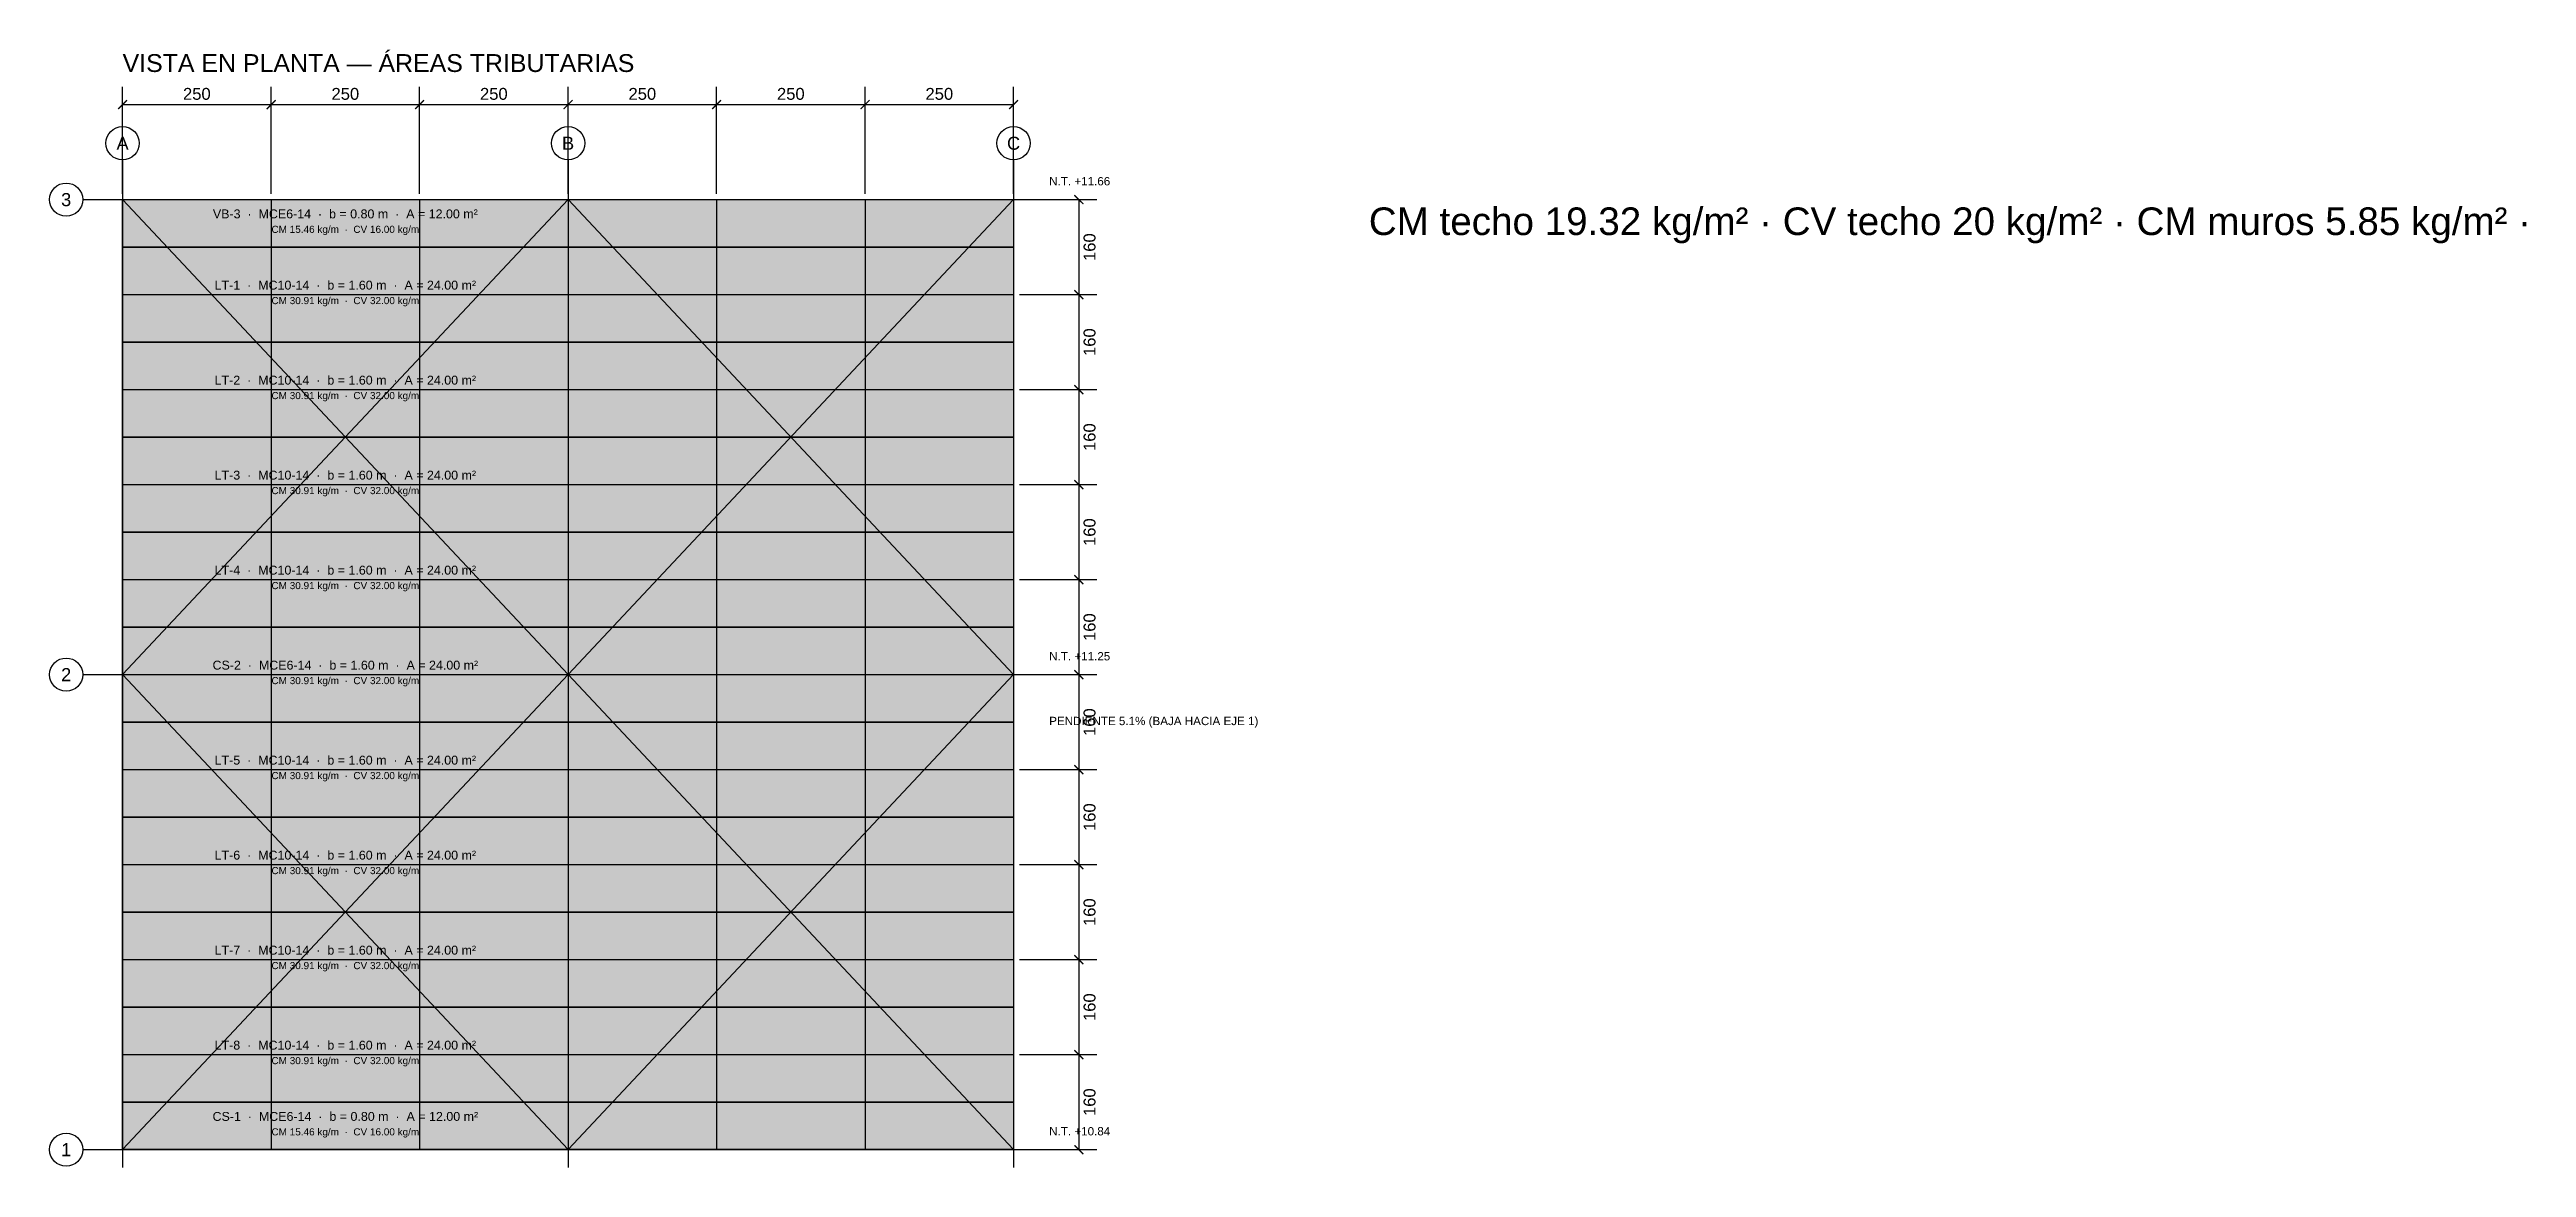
# Model space of a CAD drawing. Header units: metres. Extents: x -1.2 to 75.3, y -35.2 to 2.5.
# Drawn here: x -1.23 to 40.47, y -16.3 to 2.53 of the extents above; entities that cross this region are included whole.
import ezdxf
from ezdxf.enums import TextEntityAlignment as Align

# ---------------------------------------------------------------- set-up
doc = ezdxf.new("R2010")
doc.units = ezdxf.units.M
for name, color, linetype in [('AT-LARGUEROS', 150, 'Continuous'), ('AT-VIGAS', 30, 'Continuous'), ('COTAS', 3, 'Continuous'), ('EJES', 8, 'Continuous'), ('MC10-14', 40, 'Continuous'), ('MCE10-14', 3, 'Continuous'), ('MCE4-14', 3, 'Continuous'), ('MCE6-14', 30, 'Continuous'), ('PIPS7', 8, 'Continuous'), ('TENSORES', 1, 'Continuous'), ('TEXTO', 7, 'Continuous'), ('TEXTO-AT', 250, 'Continuous'), ('TITULOS', 2, 'Continuous')]:
    doc.layers.add(name, color=color, linetype=linetype)
doc.styles.add('ARIAL', font='arial.ttf')
doc.dimstyles.new('AT-CM', dxfattribs={"dimtxt": 0.2, "dimasz": 0.15, "dimexe": 0.3, "dimexo": 0.1, "dimgap": 0.08, "dimtad": 1, "dimdec": 0, "dimlfac": 100, "dimtxsty": 'ARIAL', "dimblk": 'ARCHTICK', "dimcen": 2.5, "dimazin": 3, "dimtfac": 1, "dimtmove": 0, "dimatfit": 3})

msp = doc.modelspace()

# ---------------------------------------------------------------- texts
at = {"layer": 'EJES', "style": 'ARIAL'}
for s, p in [('A', (0, 0.95)), ('B', (7.5, 0.95)), ('C', (15, 0.95)), ('3', (-0.95, 0)), ('2', (-0.95, -8)), ('1', (-0.95, -16))]:
    msp.add_text(s, height=0.22, dxfattribs=at).set_placement(p, align=Align.MIDDLE_CENTER)
at = {"layer": 'TEXTO', "style": 'ARIAL'}
for s, height, p in [('N.T. +11.66', 0.14, (15.6, 0.24)), ('CM techo 19.32 kg/m² · CV techo 20 kg/m² · CM muros 5.85 kg/m² · ', 0.4650732, (20.98079, -0.59653)), ('N.T. +11.25', 0.14, (15.6, -7.76)), ('PENDIENTE 5.1% (BAJA HACIA EJE 1)', 0.14, (15.6, -8.85)), ('N.T. +10.84', 0.14, (15.6, -15.76))]:
    msp.add_text(s, height=height, dxfattribs=at).set_placement(p)
at = {"layer": 'TEXTO-AT', "style": 'ARIAL'}
for s, p in [('VB-3  ·  MCE6-14  ·  b = 0.80 m  ·  A = 12.00 m²', (3.75, -0.36)), ('LT-1  ·  MC10-14  ·  b = 1.60 m  ·  A = 24.00 m²', (3.75, -1.56)), ('LT-2  ·  MC10-14  ·  b = 1.60 m  ·  A = 24.00 m²', (3.75, -3.16)), ('LT-3  ·  MC10-14  ·  b = 1.60 m  ·  A = 24.00 m²', (3.75, -4.76)), ('LT-4  ·  MC10-14  ·  b = 1.60 m  ·  A = 24.00 m²', (3.75, -6.36)), ('CS-2  ·  MCE6-14  ·  b = 1.60 m  ·  A = 24.00 m²', (3.75, -7.96)), ('LT-5  ·  MC10-14  ·  b = 1.60 m  ·  A = 24.00 m²', (3.75, -9.56)), ('LT-6  ·  MC10-14  ·  b = 1.60 m  ·  A = 24.00 m²', (3.75, -11.16)), ('LT-7  ·  MC10-14  ·  b = 1.60 m  ·  A = 24.00 m²', (3.75, -12.76)), ('LT-8  ·  MC10-14  ·  b = 1.60 m  ·  A = 24.00 m²', (3.75, -14.36)), ('CS-1  ·  MCE6-14  ·  b = 0.80 m  ·  A = 12.00 m²', (3.75, -15.56))]:
    msp.add_text(s, height=0.15, dxfattribs=at).set_placement(p, align=Align.BOTTOM_CENTER)
for s, p in [('CM 15.46 kg/m  ·  CV 16.00 kg/m', (3.75, -0.44)), ('CM 30.91 kg/m  ·  CV 32.00 kg/m', (3.75, -1.64)), ('CM 30.91 kg/m  ·  CV 32.00 kg/m', (3.75, -3.24)), ('CM 30.91 kg/m  ·  CV 32.00 kg/m', (3.75, -4.84)), ('CM 30.91 kg/m  ·  CV 32.00 kg/m', (3.75, -6.44)), ('CM 30.91 kg/m  ·  CV 32.00 kg/m', (3.75, -8.04)), ('CM 30.91 kg/m  ·  CV 32.00 kg/m', (3.75, -9.64)), ('CM 30.91 kg/m  ·  CV 32.00 kg/m', (3.75, -11.24)), ('CM 30.91 kg/m  ·  CV 32.00 kg/m', (3.75, -12.84)), ('CM 30.91 kg/m  ·  CV 32.00 kg/m', (3.75, -14.44)), ('CM 15.46 kg/m  ·  CV 16.00 kg/m', (3.75, -15.64))]:
    msp.add_text(s, height=0.12, dxfattribs=at).set_placement(p, align=Align.TOP_CENTER)
at = {"layer": 'TITULOS', "style": 'ARIAL'}
msp.add_text('VISTA EN PLANTA — ÁREAS TRIBUTARIAS', height=0.3, dxfattribs=at).set_placement((0, 2.15))

# ---------------------------------------------------------------- blocks, each defined once
blk = doc.blocks.new('_ARCHTICK')
at = {"color": 0, "linetype": 'ByBlock', "const_width": 0.15}
blk.add_lwpolyline([(-0.5, -0.5), (0.5, 0.5)], dxfattribs=at)

# ---------------------------------------------------------------- dimensions: what is measured, and where the dimension line sits
at = {"layer": 'COTAS'}
for base, p1, p2 in [((0, 1.6), (0, 0), (2.5, 0)), ((2.5, 1.6), (2.5, 0), (5, 0)), ((5, 1.6), (5, 0), (7.5, 0)), ((7.5, 1.6), (7.5, 0), (10, 0)), ((10, 1.6), (10, 0), (12.5, 0)), ((12.5, 1.6), (12.5, 0), (15, 0))]:
    msp.add_linear_dim(base=base, p1=p1, p2=p2, dimstyle='AT-CM', dxfattribs=at).render()
for base, p1, p2 in [((16.1, 0), (15, 0), (15, -1.6)), ((16.1, -1.6), (15, -1.6), (15, -3.2)), ((16.1, -3.2), (15, -3.2), (15, -4.8)), ((16.1, -4.8), (15, -4.8), (15, -6.4)), ((16.1, -6.4), (15, -6.4), (15, -8)), ((16.1, -8), (15, -8), (15, -9.6)), ((16.1, -9.6), (15, -9.6), (15, -11.2)), ((16.1, -11.2), (15, -11.2), (15, -12.8)), ((16.1, -12.8), (15, -12.8), (15, -14.4)), ((16.1, -14.4), (15, -14.4), (15, -16))]:
    msp.add_linear_dim(base=base, p1=p1, p2=p2, angle=90, dimstyle='AT-CM', dxfattribs=at).render()

# ---------------------------------------------------------------- hatches: boundary and pattern name
at = {"layer": 'AT-LARGUEROS'}
for color, points in [(151, [(0, -2.4), (0, -0.8), (15, -0.8), (15, -2.4)]), (254, [(0, -2.4), (15, -2.4), (15, -4), (0, -4)]), (151, [(0, -4), (15, -4), (15, -5.6), (0, -5.6)]), (254, [(0, -5.6), (15, -5.6), (15, -7.2), (0, -7.2)]), (254, [(0, -10.4), (0, -8.8), (15, -8.8), (15, -10.4)]), (151, [(0, -12), (0, -10.4), (15, -10.4), (15, -12)]), (254, [(0, -12), (15, -12), (15, -13.6), (0, -13.6)]), (151, [(0, -13.6), (15, -13.6), (15, -15.2), (0, -15.2)])]:
    msp.add_hatch(color=color, dxfattribs=at).paths.add_polyline_path(points)
at = {"layer": 'AT-VIGAS'}
for points in [[(0, 0), (15, 0), (15, -0.8), (0, -0.8)], [(0, -8.8), (0, -7.2), (15, -7.2), (15, -8.8)], [(0, -15.2), (15, -15.2), (15, -16), (0, -16)]]:
    msp.add_hatch(color=31, dxfattribs=at).paths.add_polyline_path(points)

# ---------------------------------------------------------------- linework, layer by layer
at = {"layer": 'AT-LARGUEROS'}
for points in [[(0, -2.4), (0, -0.8), (15, -0.8), (15, -2.4)], [(0, -2.4), (15, -2.4), (15, -4), (0, -4)], [(0, -4), (15, -4), (15, -5.6), (0, -5.6)], [(0, -5.6), (15, -5.6), (15, -7.2), (0, -7.2)], [(0, -10.4), (0, -8.8), (15, -8.8), (15, -10.4)], [(0, -12), (0, -10.4), (15, -10.4), (15, -12)], [(0, -12), (15, -12), (15, -13.6), (0, -13.6)], [(0, -13.6), (15, -13.6), (15, -15.2), (0, -15.2)]]:
    msp.add_lwpolyline(points, close=True, dxfattribs=at)
at = {"layer": 'AT-VIGAS'}
for points in [[(0, 0), (15, 0), (15, -0.8), (0, -0.8)], [(0, -8.8), (0, -7.2), (15, -7.2), (15, -8.8)], [(0, -15.2), (15, -15.2), (15, -16), (0, -16)]]:
    msp.add_lwpolyline(points, close=True, dxfattribs=at)
at = {"layer": 'EJES'}
for p, q in [((0, 0.67), (0, -16.3)), ((7.5, 0.67), (7.5, -16.3)), ((15, 0.67), (15, -16.3)), ((-0.67, 0), (15.3, 0)), ((-0.67, -8), (15.3, -8)), ((-0.67, -16), (15.3, -16))]:
    msp.add_line(p, q, dxfattribs=at)
for centre in [(0, 0.95), (7.5, 0.95), (15, 0.95), (-0.95, 0), (-0.95, -8), (-0.95, -16)]:
    msp.add_circle(centre, 0.28, dxfattribs=at)
at = {"layer": 'MC10-14'}
for p, q in [((0, -1.6), (2.5, -1.6)), ((2.5, -1.6), (5, -1.6)), ((5, -1.6), (7.5, -1.6)), ((7.5, -1.6), (10, -1.6)), ((10, -1.6), (12.5, -1.6)), ((12.5, -1.6), (15, -1.6)), ((0, -3.2), (2.5, -3.2)), ((2.5, -3.2), (5, -3.2)), ((5, -3.2), (7.5, -3.2)), ((7.5, -3.2), (10, -3.2)), ((10, -3.2), (12.5, -3.2)), ((12.5, -3.2), (15, -3.2)), ((0, -4.8), (2.5, -4.8)), ((2.5, -4.8), (5, -4.8)), ((5, -4.8), (7.5, -4.8)), ((7.5, -4.8), (10, -4.8)), ((10, -4.8), (12.5, -4.8)), ((12.5, -4.8), (15, -4.8)), ((0, -6.4), (2.5, -6.4)), ((2.5, -6.4), (5, -6.4)), ((5, -6.4), (7.5, -6.4)), ((7.5, -6.4), (10, -6.4)), ((10, -6.4), (12.5, -6.4)), ((12.5, -6.4), (15, -6.4)), ((0, -9.6), (2.5, -9.6)), ((2.5, -9.6), (5, -9.6)), ((5, -9.6), (7.5, -9.6)), ((7.5, -9.6), (10, -9.6)), ((10, -9.6), (12.5, -9.6)), ((12.5, -9.6), (15, -9.6)), ((0, -11.2), (2.5, -11.2)), ((2.5, -11.2), (5, -11.2)), ((5, -11.2), (7.5, -11.2)), ((7.5, -11.2), (10, -11.2)), ((10, -11.2), (12.5, -11.2)), ((12.5, -11.2), (15, -11.2)), ((0, -12.8), (2.5, -12.8)), ((2.5, -12.8), (5, -12.8)), ((5, -12.8), (7.5, -12.8)), ((7.5, -12.8), (10, -12.8)), ((10, -12.8), (12.5, -12.8)), ((12.5, -12.8), (15, -12.8)), ((0, -14.4), (2.5, -14.4)), ((2.5, -14.4), (5, -14.4)), ((5, -14.4), (7.5, -14.4)), ((7.5, -14.4), (10, -14.4)), ((10, -14.4), (12.5, -14.4)), ((12.5, -14.4), (15, -14.4))]:
    msp.add_line(p, q, dxfattribs=at)
at = {"layer": 'MCE10-14'}
for p, q in [((0, 0), (0, -1.6)), ((15, 0), (15, -1.6)), ((0, -1.6), (0, -3.2)), ((15, -1.6), (15, -3.2)), ((0, -3.2), (0, -4.8)), ((15, -3.2), (15, -4.8)), ((0, -4.8), (0, -5.09804)), ((15, -4.8), (15, -5.09804)), ((0, -5.09804), (0, -6.4)), ((15, -5.09804), (15, -6.4)), ((0, -6.4), (0, -8)), ((15, -6.4), (15, -8)), ((0, -8), (0, -9.6)), ((15, -8), (15, -9.6)), ((0, -9.6), (0, -11.2)), ((15, -9.6), (15, -11.2)), ((0, -11.2), (0, -12.8)), ((15, -11.2), (15, -12.8)), ((0, -12.8), (0, -14.4)), ((15, -12.8), (15, -14.4)), ((0, -14.4), (0, -16)), ((15, -14.4), (15, -16))]:
    msp.add_line(p, q, dxfattribs=at)
at = {"layer": 'MCE4-14'}
for p, q in [((7.5, 0), (7.5, -1.6)), ((7.5, -1.6), (7.5, -3.2)), ((7.5, -3.2), (7.5, -4.8)), ((7.5, -4.8), (7.5, -6.4)), ((7.5, -6.4), (7.5, -8)), ((7.5, -8), (7.5, -9.6)), ((7.5, -9.6), (7.5, -11.2)), ((7.5, -11.2), (7.5, -12.8)), ((7.5, -12.8), (7.5, -14.4)), ((7.5, -14.4), (7.5, -16))]:
    msp.add_line(p, q, dxfattribs=at)
at = {"layer": 'MCE6-14'}
for p, q in [((0, 0), (2.5, 0)), ((2.5, 0), (5, 0)), ((5, 0), (7.5, 0)), ((7.5, 0), (10, 0)), ((10, 0), (12.5, 0)), ((12.5, 0), (15, 0)), ((0, -8), (1.25, -8)), ((1.25, -8), (2.5, -8)), ((2.5, -8), (3.75, -8)), ((3.75, -8), (5, -8)), ((5, -8), (6.25, -8)), ((6.25, -8), (7.5, -8)), ((7.5, -8), (8.75, -8)), ((8.75, -8), (10, -8)), ((10, -8), (11.25, -8)), ((11.25, -8), (12.5, -8)), ((12.5, -8), (13.75, -8)), ((13.75, -8), (15, -8)), ((0, -16), (1.25, -16)), ((1.25, -16), (2.5, -16)), ((2.5, -16), (3.75, -16)), ((3.75, -16), (5, -16)), ((5, -16), (6.25, -16)), ((6.25, -16), (7.5, -16)), ((7.5, -16), (8.75, -16)), ((8.75, -16), (10, -16)), ((10, -16), (11.25, -16)), ((11.25, -16), (12.5, -16)), ((12.5, -16), (13.75, -16)), ((13.75, -16), (15, -16))]:
    msp.add_line(p, q, dxfattribs=at)
at = {"layer": 'PIPS7'}
for p, q in [((2.5, 0), (2.5, -1.6)), ((5, 0), (5, -1.6)), ((10, 0), (10, -1.6)), ((12.5, 0), (12.5, -1.6)), ((2.5, -1.6), (2.5, -3.2)), ((5, -1.6), (5, -3.2)), ((10, -1.6), (10, -3.2)), ((12.5, -1.6), (12.5, -3.2)), ((2.5, -3.2), (2.5, -4.8)), ((5, -3.2), (5, -4.8)), ((10, -3.2), (10, -4.8)), ((12.5, -3.2), (12.5, -4.8)), ((2.5, -4.8), (2.5, -6.4)), ((5, -4.8), (5, -6.4)), ((10, -4.8), (10, -6.4)), ((12.5, -4.8), (12.5, -6.4)), ((2.5, -6.4), (2.5, -8)), ((5, -6.4), (5, -8)), ((10, -6.4), (10, -8)), ((12.5, -6.4), (12.5, -8)), ((2.5, -8), (2.5, -9.6)), ((5, -8), (5, -9.6)), ((10, -8), (10, -9.6)), ((12.5, -8), (12.5, -9.6)), ((2.5, -9.6), (2.5, -11.2)), ((5, -9.6), (5, -11.2)), ((10, -9.6), (10, -11.2)), ((12.5, -9.6), (12.5, -11.2)), ((2.5, -11.2), (2.5, -12.8)), ((5, -11.2), (5, -12.8)), ((10, -11.2), (10, -12.8)), ((12.5, -11.2), (12.5, -12.8)), ((2.5, -12.8), (2.5, -14.4)), ((5, -12.8), (5, -14.4)), ((10, -12.8), (10, -14.4)), ((12.5, -12.8), (12.5, -14.4)), ((2.5, -14.4), (2.5, -16)), ((5, -14.4), (5, -16)), ((10, -14.4), (10, -16)), ((12.5, -14.4), (12.5, -16))]:
    msp.add_line(p, q, dxfattribs=at)
at = {"layer": 'TENSORES'}
for p, q in [((0, 0), (7.5, -8)), ((0, -8), (7.5, 0)), ((7.5, 0), (15, -8)), ((7.5, -8), (15, 0)), ((0, -16), (7.5, -8)), ((0, -8), (7.5, -16)), ((7.5, -16), (15, -8)), ((7.5, -8), (15, -16))]:
    msp.add_line(p, q, dxfattribs=at)

msp.set_redraw_order([(e.dxf.handle, doc.entitydb.next_handle()) for e in msp.query("TEXT MTEXT ATTDEF DIMENSION ARC_DIMENSION")])  # texts and dimensions are drawn at this point

doc.saveas('drawing.dxf')
